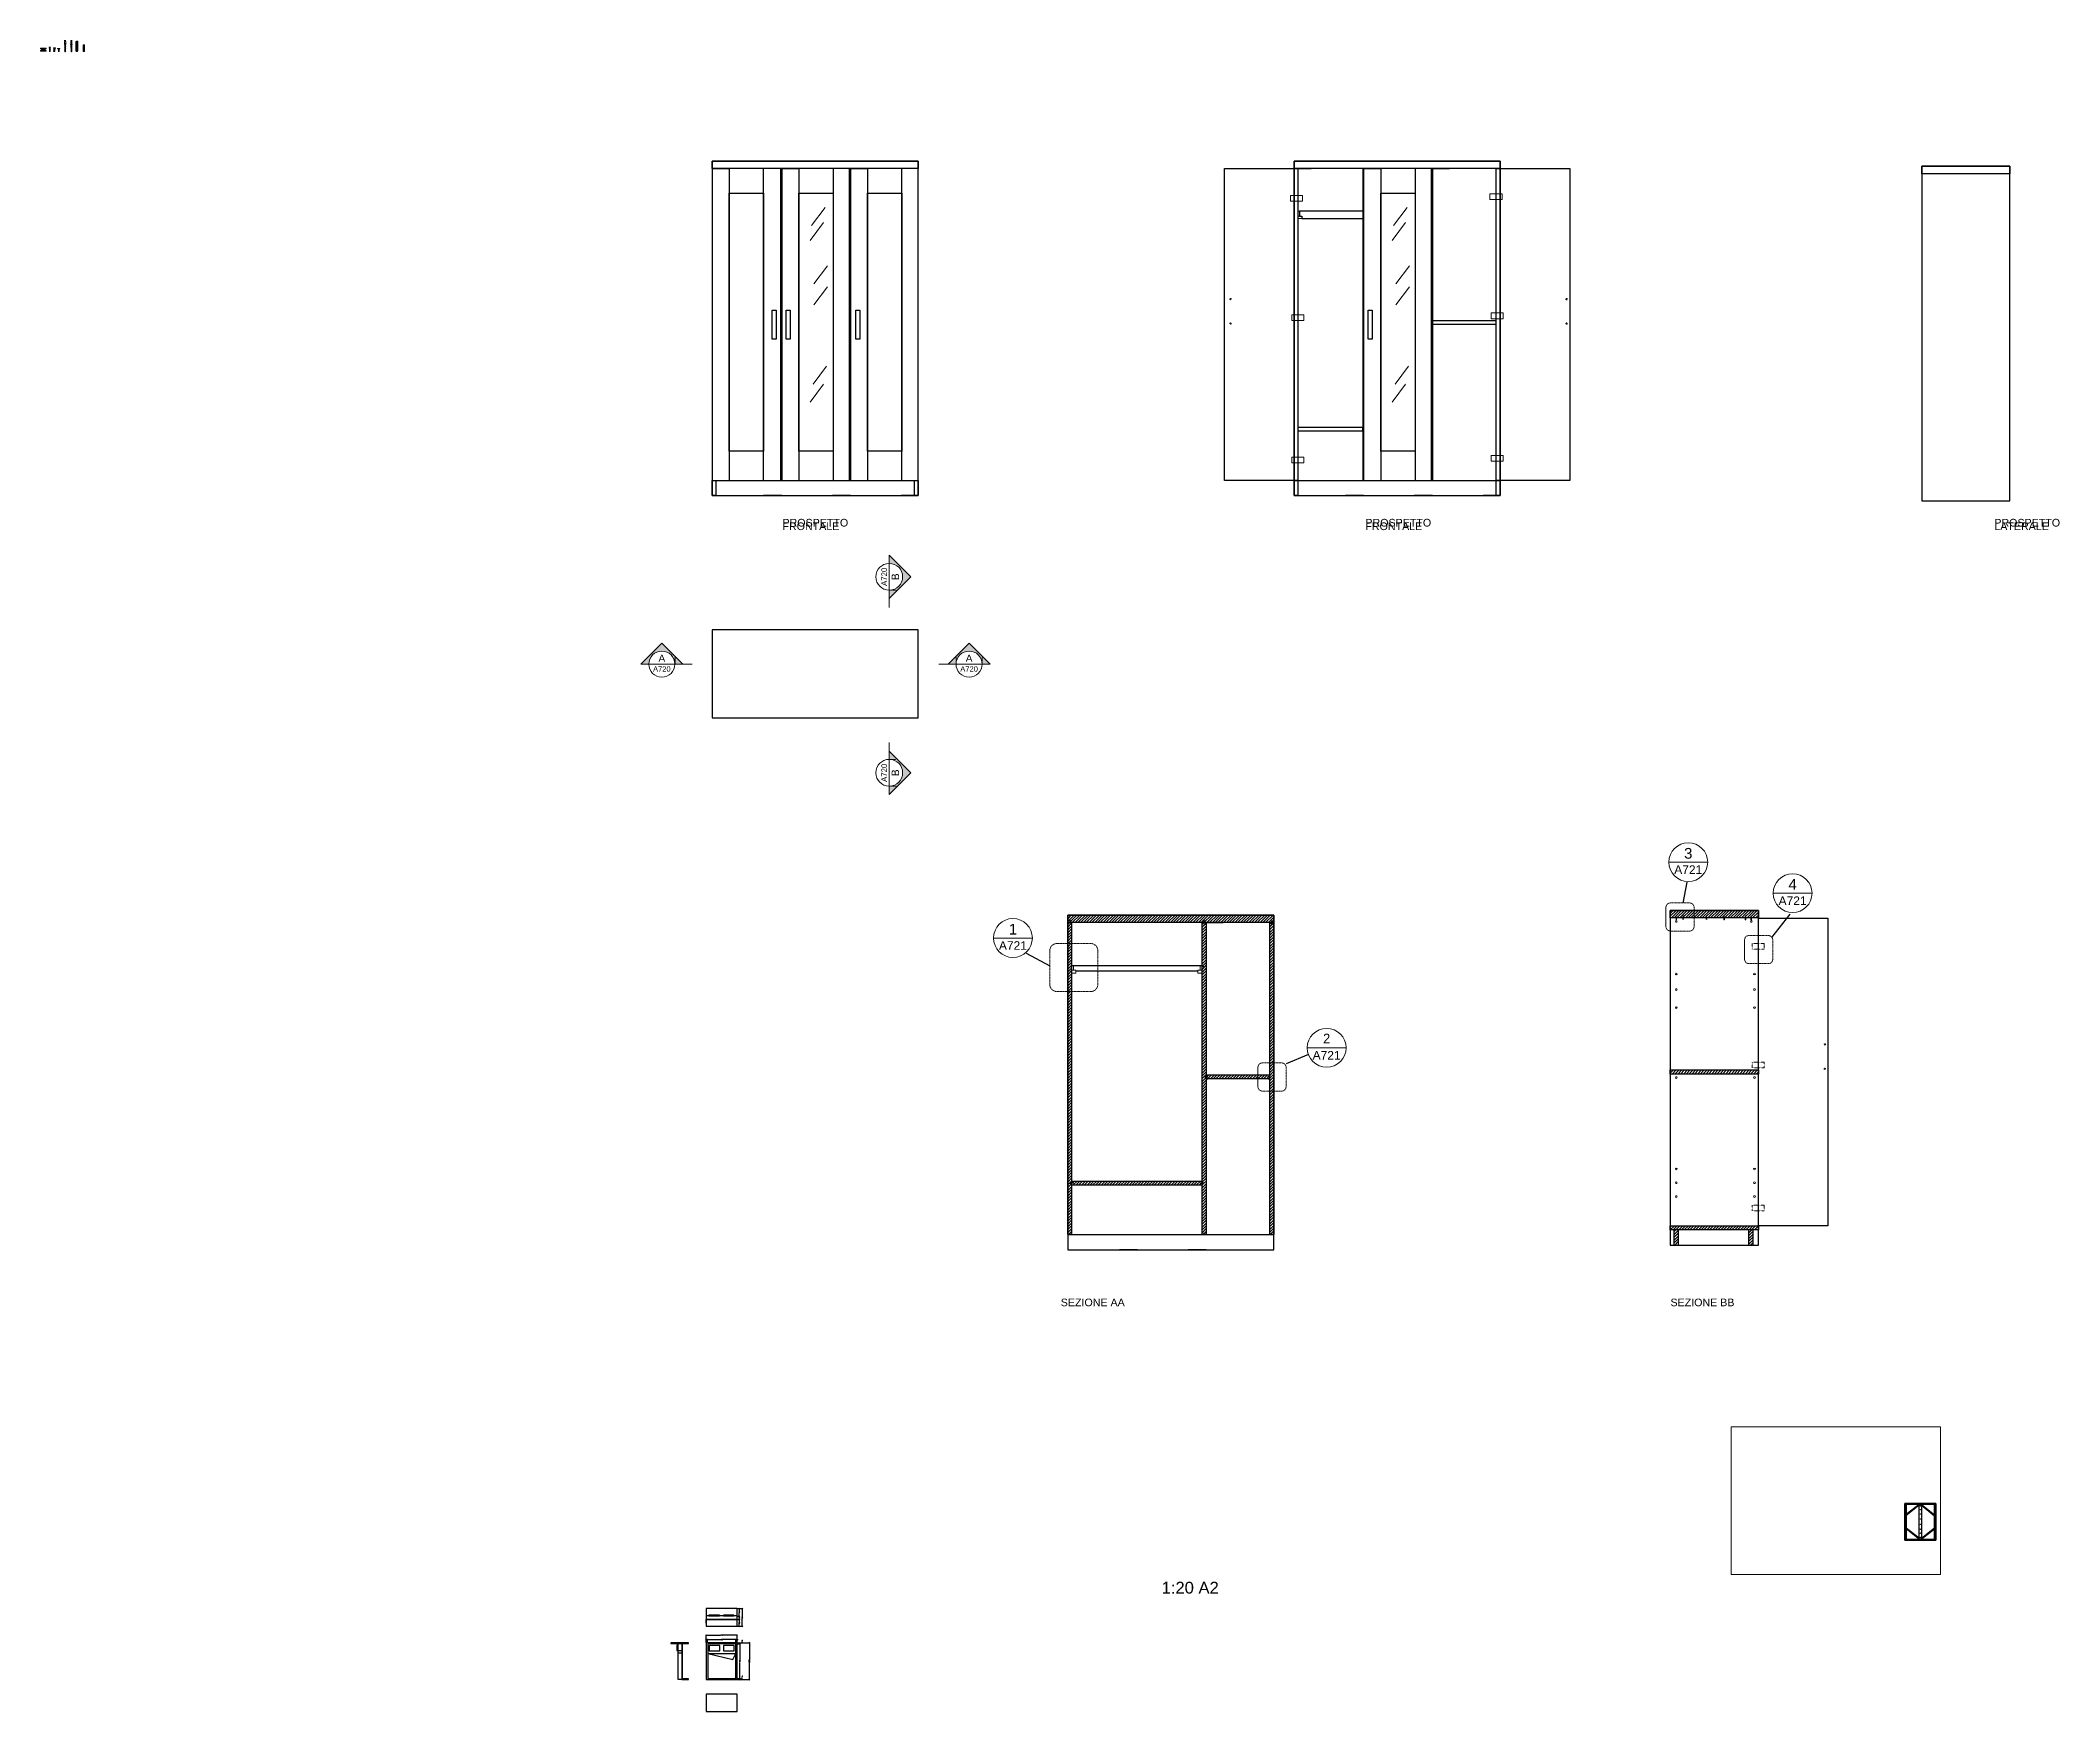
# Model space of a CAD drawing. Header units: millimetres. Extents: x -3423 to 18014, y 42 to 23746.
# Drawn here: x -3423 to 8041, y 42 to 9533 of the extents above; entities that cross this region are included whole.
import ezdxf
from ezdxf.enums import TextEntityAlignment as Align

# ---------------------------------------------------------------- set-up
doc = ezdxf.new("R2010")
doc.units = ezdxf.units.MM
doc.header["$MEASUREMENT"] = 0
doc.linetypes.add('DASHDOT', pattern=[1, 0.5, -0.25, 0, -0.25])
doc.linetypes.add('HIDDEN', pattern=[0.375, 0.25, -0.125])
for name, color, linetype, lineweight in [('A-ANNO-SYMB', 3, 'Continuous', 18), ('Arredi', 1, 'Continuous', 25), ('Dettagli', 210, 'Continuous', 5), ('qqqq', 5, 'Continuous', 30), ('quote', 2, 'Continuous', 9), ('Simbologia', 8, 'DASHDOT', 18), ('Tratteggi', 2, 'HIDDEN', 15), ('tratto punto', 4, 'DASHDOT', 9), ('Viti', 2, 'Continuous', 15)]:
    doc.layers.add(name, color=color, linetype=linetype, lineweight=lineweight)
doc.layers.add('Testo', color=1, linetype='Continuous')
doc.styles.add('ARIAL', font='Arial.ttf')
doc.styles.add('E-ROMANS', font='romans.shx', dxfattribs={"width": 0.8})
doc.styles.get("Standard").update_dxf_attribs({"font": 'Arial.ttf'})
doc.dimstyles.new('E-0050_TICK_18', dxfattribs={"dimscale": 0.001, "dimtxt": 90, "dimasz": 90, "dimexe": 45, "dimexo": 30, "dimgap": 45, "dimtad": 0, "dimzin": 0, "dimdsep": 46, "dimtxsty": 'E-ROMANS', "dimblk": 'OBLIQUE', "dimcen": 45, "dimclrd": 256, "dimclre": 256, "dimclrt": 256, "dimadec": 0, "dimazin": 0, "dimtfac": 1, "dimtmove": 1, "dimatfit": 3, "dimldrblk": 'OPEN90', "dimfxl": 1, "dimtfill": 1, "dimtolj": 1, "dimtzin": 0, "dimarcsym": 0})
pattern_1 = [(45, (-4500.043, -4210.429), (-7.954951, 7.954951), [])]
pattern_2 = [(45, (-3182.707, -4183.7), (-7.954951, 7.954951), [])]

msp = doc.modelspace()

# ---------------------------------------------------------------- texts
at = {"layer": 'Arredi', "insert": (2942.967, 779.74), "char_height": 67.3225, "attachment_point": 1}
msp.add_mtext_dynamic_manual_height_columns('1:20 A2', width=475.71717, gutter_width=1, heights=[0], dxfattribs=at)
at = {"layer": 'Testo'}
note = msp.add_mtext_dynamic_manual_height_columns('PROSPETTO ', width=375.24048, gutter_width=25, heights=[25.419, 0], dxfattribs=dict(at, insert=(389.766, 6815.671), char_height=43.35222, attachment_point=1, line_spacing_factor=0.280897))
for column, words in zip(note.columns.linked_columns, ['FRONTALE']):
    column.text = words
note = msp.add_mtext_dynamic_manual_height_columns('PROSPETTO ', width=375.24048, gutter_width=25, heights=[25.419, 0], dxfattribs=dict(at, insert=(3699.485, 6815.671), char_height=43.35222, attachment_point=1, line_spacing_factor=0.280897))
for column, words in zip(note.columns.linked_columns, ['FRONTALE']):
    column.text = words
note = msp.add_mtext_dynamic_manual_height_columns('PROSPETTO ', width=375.24048, gutter_width=25, heights=[25.419, 0], dxfattribs=dict(at, insert=(7270.459, 6815.671), char_height=43.35222, attachment_point=1, line_spacing_factor=0.280897))
for column, words in zip(note.columns.linked_columns, ['LATERALE\\P']):
    column.text = words
at = {"layer": 'Testo', "char_height": 43.3522, "attachment_point": 1, "line_spacing_factor": 0.280897}
for s, insert in [('SEZIONE AA', (2370.083, 2387.596)), ('SEZIONE BB', (5831.739, 2387.596))]:
    msp.add_mtext_dynamic_manual_height_columns(s, width=375.24048, gutter_width=25, heights=[25.419], dxfattribs=dict(at, insert=insert))

# ---------------------------------------------------------------- blocks, each defined once
blk = doc.blocks.new('_Oblique')
at = {"color": 0, "linetype": 'ByBlock', "lineweight": -2}
blk.add_line((-0.5, -0.5), (0.5, 0.5), dxfattribs=at)
blk = doc.blocks.new('*D11')
at = {"layer": 'quote', "lineweight": -2, "transparency": 16777216}
for p, q in [((535, 433), (551, 433)), ((535, 427), (551, 427)), ((548, 430), (561, 434)), ((548, 433), (548, 427)), ((561, 434), (561, 439))]:
    blk.add_line(p, q, dxfattribs=at)
at = {"layer": 'quote', "transparency": 16777216, "insert": (561, 445), "char_height": 4.5, "attachment_point": 5, "rotation": 90, "style": 'E-ROMANS', "bg_fill": 3, "box_fill_scale": 1.25, "bg_fill_color": 256, "bg_fill_true_color": 13158600, "bg_fill_transparency": 0}
blk.add_mtext('\\A1;4.5', dxfattribs=at)
at = {"layer": 'Defpoints', "color": 0, "transparency": 16777216}
for p in [(533, 433), (533, 427), (548, 427)]:
    blk.add_point(p, dxfattribs=at)
at = {"layer": 'quote', "lineweight": -2, "transparency": 16777216, "xscale": 4.5, "yscale": 4.5, "zscale": 4.5}
for p, rotation in [((548, 433), 90), ((548, 427), 270)]:
    blk.add_blockref('_Oblique', p, dxfattribs=dict(at, rotation=rotation))
blk = doc.blocks.new('_Open90')
at = {"color": 0, "linetype": 'ByBlock', "lineweight": -2}
for p, q in [((0, 0), (-1, 0)), ((-0.5, 0.5), (0, 0)), ((0, 0), (-0.5, -0.5))]:
    blk.add_line(p, q, dxfattribs=at)
blk = doc.blocks.new('*D12')
at = {"layer": 'Defpoints', "color": 0, "transparency": 16777216}
for p in [(533, 427), (533, 230), (548, 230)]:
    blk.add_point(p, dxfattribs=at)
at = {"layer": 'quote', "lineweight": -2, "transparency": 16777216}
for p, q in [((535, 427), (551, 427)), ((548, 427), (548, 336)), ((535, 230), (551, 230)), ((548, 230), (548, 322))]:
    blk.add_line(p, q, dxfattribs=at)
at = {"layer": 'quote', "lineweight": -2, "transparency": 16777216, "xscale": 4.5, "yscale": 4.5, "zscale": 4.5}
for p, rotation in [((548, 427), 90), ((548, 230), 270)]:
    blk.add_blockref('_Oblique', p, dxfattribs=dict(at, rotation=rotation))
at = {"layer": 'quote', "transparency": 16777216, "insert": (548, 329), "char_height": 4.5, "attachment_point": 5, "rotation": 90, "style": 'E-ROMANS', "bg_fill": 3, "box_fill_scale": 1.25, "bg_fill_color": 256, "bg_fill_true_color": 13158600, "bg_fill_transparency": 0}
blk.add_mtext('\\A1;200', dxfattribs=at)
blk = doc.blocks.new('*D13')
at = {"layer": 'quote', "lineweight": -2, "transparency": 16777216}
for p, q in [((535, 230), (551, 230)), ((548, 227), (561, 231)), ((548, 230), (548, 224)), ((561, 231), (561, 235)), ((535, 224), (551, 224))]:
    blk.add_line(p, q, dxfattribs=at)
at = {"layer": 'quote', "transparency": 16777216, "insert": (561, 241), "char_height": 4.5, "attachment_point": 5, "rotation": 90, "style": 'E-ROMANS', "bg_fill": 3, "box_fill_scale": 1.25, "bg_fill_color": 256, "bg_fill_true_color": 13158600, "bg_fill_transparency": 0}
blk.add_mtext('\\A1;4.5', dxfattribs=at)
at = {"layer": 'Defpoints', "color": 0, "transparency": 16777216}
for p in [(533, 230), (533, 224), (548, 224)]:
    blk.add_point(p, dxfattribs=at)
at = {"layer": 'quote', "lineweight": -2, "transparency": 16777216, "xscale": 4.5, "yscale": 4.5, "zscale": 4.5}
for p, rotation in [((548, 230), 90), ((548, 224), 270)]:
    blk.add_blockref('_Oblique', p, dxfattribs=dict(at, rotation=rotation))
blk = doc.blocks.new('*D14')
at = {"layer": 'Defpoints', "color": 0, "transparency": 16777216}
for p in [(533, 433), (533, 224), (602, 224)]:
    blk.add_point(p, dxfattribs=at)
at = {"layer": 'quote', "lineweight": -2, "transparency": 16777216}
for p, q in [((535, 433), (604, 433)), ((602, 433), (602, 338)), ((602, 224), (602, 319)), ((535, 224), (604, 224))]:
    blk.add_line(p, q, dxfattribs=at)
at = {"layer": 'quote', "lineweight": -2, "transparency": 16777216, "xscale": 4.5, "yscale": 4.5, "zscale": 4.5}
for p, rotation in [((602, 433), 90), ((602, 224), 270)]:
    blk.add_blockref('_Oblique', p, dxfattribs=dict(at, rotation=rotation))
at = {"layer": 'quote', "transparency": 16777216, "insert": (602, 329), "char_height": 4.5, "attachment_point": 5, "rotation": 90, "style": 'E-ROMANS', "bg_fill": 3, "box_fill_scale": 1.25, "bg_fill_color": 256, "bg_fill_true_color": 13158600, "bg_fill_transparency": 0}
blk.add_mtext('\\A1;209.0', dxfattribs=at)
blk = doc.blocks.new('*D15')
at = {"layer": 'Defpoints', "color": 0, "transparency": 16777216}
for p in [(533, 476), (357, 433), (533, 433)]:
    blk.add_point(p, dxfattribs=at)
at = {"layer": 'quote', "lineweight": -2, "transparency": 16777216}
for p, q in [((357, 435), (357, 478)), ((357, 476), (439, 476)), ((533, 476), (452, 476)), ((533, 435), (533, 478))]:
    blk.add_line(p, q, dxfattribs=at)
at = {"layer": 'quote', "lineweight": -2, "transparency": 16777216, "xscale": 4.5, "yscale": 4.5, "zscale": 4.5, "rotation": 180}
blk.add_blockref('_Oblique', (357, 476), dxfattribs=at)
at = {"layer": 'quote', "lineweight": -2, "transparency": 16777216, "xscale": 4.5, "yscale": 4.5, "zscale": 4.5}
blk.add_blockref('_Oblique', (533, 476), dxfattribs=at)
at = {"layer": 'quote', "transparency": 16777216, "insert": (445, 476), "char_height": 4.5, "attachment_point": 5, "style": 'E-ROMANS', "bg_fill": 3, "box_fill_scale": 1.25, "bg_fill_color": 256, "bg_fill_true_color": 13158600, "bg_fill_transparency": 0}
blk.add_mtext('\\A1;176', dxfattribs=at)
blk = doc.blocks.new('*D16')
at = {"layer": 'quote', "lineweight": -2, "transparency": 16777216}
for p, q in [((357, 451), (353, 451)), ((357, 435), (357, 453)), ((357, 451), (358, 451)), ((365, 435), (365, 453)), ((365, 451), (370, 451)), ((365, 451), (365, 451))]:
    blk.add_line(p, q, dxfattribs=at)
at = {"layer": 'quote', "lineweight": -2, "transparency": 16777216, "xscale": 4.5, "yscale": 4.5, "zscale": 4.5}
blk.add_blockref('_Oblique', (357, 451), dxfattribs=at)
at = {"layer": 'quote', "lineweight": -2, "transparency": 16777216, "xscale": 4.5, "yscale": 4.5, "zscale": 4.5, "rotation": 180}
blk.add_blockref('_Oblique', (365, 451), dxfattribs=at)
at = {"layer": 'quote', "transparency": 16777216, "insert": (361, 451), "char_height": 4.5, "attachment_point": 5, "style": 'E-ROMANS', "bg_fill": 3, "box_fill_scale": 1.25, "bg_fill_color": 256, "bg_fill_true_color": 13158600, "bg_fill_transparency": 0}
blk.add_mtext('\\A1;8', dxfattribs=at)
at = {"layer": 'Defpoints', "color": 0, "transparency": 16777216}
for p in [(357, 433), (365, 451), (365, 433)]:
    blk.add_point(p, dxfattribs=at)
blk = doc.blocks.new('*D17')
at = {"layer": 'Defpoints', "color": 0, "transparency": 16777216}
for p in [(365, 433), (525, 451), (525, 433)]:
    blk.add_point(p, dxfattribs=at)
at = {"layer": 'quote', "lineweight": -2, "transparency": 16777216}
for p, q in [((365, 435), (365, 453)), ((365, 451), (439, 451)), ((525, 451), (452, 451)), ((525, 435), (525, 453))]:
    blk.add_line(p, q, dxfattribs=at)
at = {"layer": 'quote', "lineweight": -2, "transparency": 16777216, "xscale": 4.5, "yscale": 4.5, "zscale": 4.5, "rotation": 180}
blk.add_blockref('_Oblique', (365, 451), dxfattribs=at)
at = {"layer": 'quote', "lineweight": -2, "transparency": 16777216, "xscale": 4.5, "yscale": 4.5, "zscale": 4.5}
blk.add_blockref('_Oblique', (525, 451), dxfattribs=at)
at = {"layer": 'quote', "transparency": 16777216, "insert": (445, 451), "char_height": 4.5, "attachment_point": 5, "style": 'E-ROMANS', "bg_fill": 3, "box_fill_scale": 1.25, "bg_fill_color": 256, "bg_fill_true_color": 13158600, "bg_fill_transparency": 0}
blk.add_mtext('\\A1;160', dxfattribs=at)
blk = doc.blocks.new('*D18')
at = {"layer": 'quote', "lineweight": -2, "transparency": 16777216}
for p, q in [((525, 451), (521, 451)), ((525, 435), (525, 453)), ((525, 451), (526, 451)), ((533, 435), (533, 453)), ((533, 451), (538, 451)), ((533, 451), (533, 451))]:
    blk.add_line(p, q, dxfattribs=at)
at = {"layer": 'quote', "lineweight": -2, "transparency": 16777216, "xscale": 4.5, "yscale": 4.5, "zscale": 4.5}
blk.add_blockref('_Oblique', (525, 451), dxfattribs=at)
at = {"layer": 'quote', "lineweight": -2, "transparency": 16777216, "xscale": 4.5, "yscale": 4.5, "zscale": 4.5, "rotation": 180}
blk.add_blockref('_Oblique', (533, 451), dxfattribs=at)
at = {"layer": 'quote', "transparency": 16777216, "insert": (529, 451), "char_height": 4.5, "attachment_point": 5, "style": 'E-ROMANS', "bg_fill": 3, "box_fill_scale": 1.25, "bg_fill_color": 256, "bg_fill_true_color": 13158600, "bg_fill_transparency": 0}
blk.add_mtext('\\A1;8', dxfattribs=at)
at = {"layer": 'Defpoints', "color": 0, "transparency": 16777216}
for p in [(525, 433), (533, 451), (533, 433)]:
    blk.add_point(p, dxfattribs=at)
blk = doc.blocks.new('*D19')
at = {"layer": 'quote', "lineweight": -2, "transparency": 16777216}
for p, q in [((534, 627), (565, 627)), ((562, 627), (562, 584)), ((534, 527), (565, 527)), ((562, 527), (562, 571))]:
    blk.add_line(p, q, dxfattribs=at)
at = {"layer": 'quote', "lineweight": -2, "transparency": 16777216, "xscale": 4.5, "yscale": 4.5, "zscale": 4.5}
for p, rotation in [((562, 627), 90), ((562, 527), 270)]:
    blk.add_blockref('_Oblique', p, dxfattribs=dict(at, rotation=rotation))
at = {"layer": 'quote', "transparency": 16777216, "insert": (562, 577), "char_height": 4.5, "attachment_point": 5, "rotation": 90, "style": 'E-ROMANS', "bg_fill": 3, "box_fill_scale": 1.25, "bg_fill_color": 256, "bg_fill_true_color": 13158600, "bg_fill_transparency": 0}
blk.add_mtext('\\A1;100', dxfattribs=at)
at = {"layer": 'Defpoints', "color": 0, "transparency": 16777216}
for p in [(532, 627), (532, 527), (562, 527)]:
    blk.add_point(p, dxfattribs=at)
blk = doc.blocks.new('*D20')
at = {"layer": 'quote', "lineweight": -2, "transparency": 16777216}
for p, q in [((534, 627), (547, 627)), ((534, 585), (547, 585)), ((545, 627), (545, 611)), ((545, 585), (545, 601))]:
    blk.add_line(p, q, dxfattribs=at)
at = {"layer": 'quote', "lineweight": -2, "transparency": 16777216, "xscale": 4.5, "yscale": 4.5, "zscale": 4.5}
for p, rotation in [((545, 627), 90), ((545, 585), 270)]:
    blk.add_blockref('_Oblique', p, dxfattribs=dict(at, rotation=rotation))
at = {"layer": 'quote', "transparency": 16777216, "insert": (545, 606), "char_height": 4.5, "attachment_point": 5, "rotation": 90, "style": 'E-ROMANS', "bg_fill": 3, "box_fill_scale": 1.25, "bg_fill_color": 256, "bg_fill_true_color": 13158600, "bg_fill_transparency": 0}
blk.add_mtext('\\A1;42', dxfattribs=at)
at = {"layer": 'Defpoints', "color": 0, "transparency": 16777216}
for p in [(532, 627), (532, 585), (545, 585)]:
    blk.add_point(p, dxfattribs=at)
blk = doc.blocks.new('*D21')
at = {"layer": 'quote', "lineweight": -2, "transparency": 16777216}
for p, q in [((534, 585), (547, 585)), ((545, 585), (545, 580)), ((534, 565), (547, 565)), ((545, 565), (545, 570))]:
    blk.add_line(p, q, dxfattribs=at)
at = {"layer": 'quote', "lineweight": -2, "transparency": 16777216, "xscale": 4.5, "yscale": 4.5, "zscale": 4.5}
for p, rotation in [((545, 585), 90), ((545, 565), 270)]:
    blk.add_blockref('_Oblique', p, dxfattribs=dict(at, rotation=rotation))
at = {"layer": 'quote', "transparency": 16777216, "insert": (545, 575), "char_height": 4.5, "attachment_point": 5, "rotation": 90, "style": 'E-ROMANS', "bg_fill": 3, "box_fill_scale": 1.25, "bg_fill_color": 256, "bg_fill_true_color": 13158600, "bg_fill_transparency": 0}
blk.add_mtext('\\A1;20', dxfattribs=at)
at = {"layer": 'Defpoints', "color": 0, "transparency": 16777216}
for p in [(532, 585), (532, 565), (545, 565)]:
    blk.add_point(p, dxfattribs=at)
blk = doc.blocks.new('*D22')
at = {"layer": 'quote', "lineweight": -2, "transparency": 16777216}
for p, q in [((534, 565), (547, 565)), ((534, 527), (547, 527)), ((545, 565), (545, 551)), ((545, 527), (545, 541))]:
    blk.add_line(p, q, dxfattribs=at)
at = {"layer": 'quote', "lineweight": -2, "transparency": 16777216, "xscale": 4.5, "yscale": 4.5, "zscale": 4.5}
for p, rotation in [((545, 565), 90), ((545, 527), 270)]:
    blk.add_blockref('_Oblique', p, dxfattribs=dict(at, rotation=rotation))
at = {"layer": 'quote', "transparency": 16777216, "insert": (545, 546), "char_height": 4.5, "attachment_point": 5, "rotation": 90, "style": 'E-ROMANS', "bg_fill": 3, "box_fill_scale": 1.25, "bg_fill_color": 256, "bg_fill_true_color": 13158600, "bg_fill_transparency": 0}
blk.add_mtext('\\A1;38', dxfattribs=at)
at = {"layer": 'Defpoints', "color": 0, "transparency": 16777216}
for p in [(532, 565), (532, 527), (545, 527)]:
    blk.add_point(p, dxfattribs=at)
blk = doc.blocks.new('101345')
for p, q in [((40.1, 264.9), (40.1, 264.6)), ((40.2, 265), (40.3, 265.1)), ((40.2, 264.5), (40.3, 264.5)), ((40.3, 265.1), (41.6, 265.1)), ((40.3, 264.5), (40.3, 265.1)), ((40.3, 264.5), (41.6, 264.5)), ((40.4, 264.9), (41.6, 264.9)), ((40.4, 264.8), (41.6, 264.8)), ((40.4, 264.7), (41.6, 264.7)), ((40.4, 264.6), (41.6, 264.6)), ((43, 265.1), (41.6, 265.1)), ((42.9, 264.9), (41.6, 264.9)), ((42.9, 264.8), (41.6, 264.8)), ((42.9, 264.7), (41.6, 264.7)), ((42.9, 264.6), (41.6, 264.6)), ((43, 264.5), (41.6, 264.5)), ((43, 264.5), (43, 265.1)), ((43.1, 265), (43, 265.1)), ((43.1, 264.5), (43, 264.5)), ((43.1, 264.9), (43.1, 264.6))]:
    blk.add_line(p, q)
for centre, radius, start, end in [((40.2, 264.9), 0.1, 123.5668, 180), ((40.2, 264.6), 0.1, 180, 236.2912), ((40.3, 265), 0.05, 90, 123.5668), ((40.3, 264.5), 0.05, 236.2912, 270), ((43, 265), 0.05, 56.4332, 90), ((43, 264.5), 0.05, 270, 303.7088), ((43, 264.9), 0.1, 0, 56.4332), ((43, 264.6), 0.1, 303.7088, 0)]:
    blk.add_arc(centre, radius, start, end)
blk = doc.blocks.new('DETAGLI')
at = {"layer": 'A-ANNO-SYMB', "linetype": 'Continuous'}
blk.add_line((486.66, 356.17), (504.76, 356.17), dxfattribs=at)
blk.add_circle((495.71, 356.17), 9.05, dxfattribs=at)
for tag, p in [('TAVOLA', (495.71, 362.76)), ('SEZIONE', (495.71, 354.67))]:
    blk.add_attdef(tag, text='', height=5, dxfattribs=at).set_placement(p, align=Align.TOP_CENTER)
blk = doc.blocks.new('SYMBOL')
at = {"layer": 'A-ANNO-SYMB', "linetype": 'Continuous', "lineweight": 20}
h = blk.add_hatch(color=256, dxfattribs=at)
h.dxf.hatch_style = 1
h.paths.add_polyline_path([(11.206, 4.948), (11.316, 4.948, -1), (11.678, 4.948), (11.788, 4.948), (11.497, 5.241)])
at = {"linetype": 'Continuous', "lineweight": 20}
blk.add_line((11.316, 4.948), (11.678, 4.948), dxfattribs=at)
at = {"layer": 'A-ANNO-SYMB', "linetype": 'Continuous', "lineweight": 20}
for p, q in [((11.206, 4.948), (11.497, 5.241)), ((11.788, 4.948), (11.497, 5.241)), ((11.316, 4.948), (11.206, 4.948)), ((11.678, 4.948), (11.788, 4.948))]:
    blk.add_line(p, q, dxfattribs=at)
blk.add_circle((11.497, 4.948), 0.181, dxfattribs=at)
for tag, p in [('SEZIONE', (11.497, 4.918)), ('TAVOLA', (11.497, 5.08))]:
    blk.add_attdef(tag, text='', height=0.1, dxfattribs=at).set_placement(p, align=Align.TOP_CENTER)

# ---------------------------------------------------------------- hatches: boundary and pattern name
at = {"layer": 'Dettagli'}
h = msp.add_hatch(dxfattribs=at)
h.set_pattern_fill('ANSI31', color=256, scale=90)
h.set_pattern_definition(pattern_2)
h.paths.add_polyline_path([(6330.813, 4592.067), (5830.813, 4592.067), (5830.813, 4549.587), (6330.813, 4549.587)])
h.paths.add_polyline_path([(6330.813, 3686.143), (5830.813, 3686.143), (5830.813, 3663.129), (6330.813, 3663.129)])
h = msp.add_hatch(dxfattribs=at)
h.set_pattern_fill('ANSI31', color=256, scale=90)
h.set_pattern_definition(pattern_1)
h.paths.add_polyline_path([(3580.051, 4565.338), (2410.051, 4565.338), (2410.051, 4522.858), (2431.47, 4522.858), (3580.051, 4522.858)])
h.paths.add_polyline_path([(2431.47, 4522.858), (2410.051, 4522.858), (2410.051, 2750.9), (2431.47, 2750.9), (2431.47, 3040.611), (2422.466, 3040.611), (2422.466, 3044.35), (2431.47, 3044.35)])
h = msp.add_hatch(dxfattribs=at)
h.set_pattern_fill('ANSI31', color=256, scale=90)
h.set_pattern_definition(pattern_1)
h.paths.add_polyline_path([(3195.406, 3645.769), (3184.593, 3645.769), (3184.593, 3649.508), (3195.406, 3649.508), (3195.406, 4522.858), (3172.392, 4522.858), (3172.392, 3045.001), (3183.118, 3045.001), (3183.118, 3041.262), (3172.392, 3041.262), (3172.392, 2750.9), (3195.406, 2750.9)])
h.paths.add_polyline_path([(3546.223, 3649.508), (3557.037, 3649.508), (3557.037, 3659.414), (3195.406, 3659.414), (3195.406, 3649.508), (3205.823, 3649.508), (3205.823, 3645.769), (3195.406, 3645.769), (3195.406, 3636.4), (3557.037, 3636.4), (3557.037, 3645.769), (3546.223, 3645.769)])
h.paths.add_polyline_path([(3580.051, 4522.858), (3557.037, 4522.858), (3557.037, 3649.508), (3567.454, 3649.508), (3567.454, 3645.769), (3557.037, 3645.769), (3557.037, 2750.9), (3580.051, 2750.9)])
h = msp.add_hatch(dxfattribs=at)
h.set_pattern_fill('ANSI31', color=256, scale=90)
h.set_pattern_definition(pattern_1)
h.paths.add_polyline_path([(3161.887, 3045.001), (3172.392, 3045.001), (3172.392, 3054.543), (2431.47, 3054.543), (2431.47, 3044.35), (2443.696, 3044.35), (2443.696, 3040.611), (2431.47, 3040.611), (2431.47, 3031.528), (3172.392, 3031.528), (3172.392, 3041.262), (3161.887, 3041.262)])
h = msp.add_hatch(dxfattribs=at)
h.set_pattern_fill('ANSI31', color=256, scale=90)
h.set_pattern_definition(pattern_2)
h.paths.add_polyline_path([(6330.813, 2800.643), (5830.813, 2800.643), (5830.813, 2777.629), (6330.813, 2777.629)])
h.paths.add_polyline_path([(5876.036, 2777.629), (5853.021, 2777.629), (5853.021, 2692.067), (5876.036, 2692.067)])
h.paths.add_polyline_path([(6298.878, 2777.629), (6275.864, 2777.629), (6275.864, 2692.067), (6298.878, 2692.067)])

# ---------------------------------------------------------------- linework, layer by layer
at = {"layer": 'Arredi'}
for p, q in [((390.222, 8805.136), (487.222, 8805.136)), ((487.222, 8805.136), (487.222, 7033.178)), ((683.222, 7033.178), (683.222, 8805.136)), ((780.222, 8805.136), (780.222, 7033.178)), ((785.577, 8805.136), (882.577, 8805.136)), ((882.577, 8805.136), (882.577, 7033.178)), ((1078.577, 8805.136), (1078.577, 7033.178)), ((1170.222, 7033.178), (1170.222, 8805.136)), ((1175.577, 8805.136), (1272.577, 8805.136)), ((1272.577, 8805.136), (1272.577, 7033.178)), ((1468.577, 7033.178), (1468.577, 8805.136)), ((3694.514, 8805.136), (3791.514, 8805.136)), ((4084.514, 8805.136), (4084.514, 7033.178)), ((4089.869, 8805.136), (4186.869, 8805.136)), ((4186.869, 8805.136), (4186.869, 7033.178)), ((4382.869, 8805.136), (4382.869, 7033.178)), ((4474.514, 7033.178), (4474.514, 8805.136)), ((4479.869, 8805.136), (4576.869, 8805.136)), ((390.222, 7033.178), (1560.222, 7033.178)), ((390.222, 7033.178), (390.222, 7033.178)), ((3694.514, 7033.178), (4864.514, 7033.178)), ((3694.514, 7033.178), (3694.514, 7033.178)), ((780.222, 6947.616), (683.222, 6947.616)), ((1170.222, 6947.616), (1073.222, 6947.616)), ((1560.222, 6947.616), (1463.222, 6947.616)), ((4084.514, 6947.616), (3987.514, 6947.616)), ((4474.514, 6947.616), (4377.514, 6947.616)), ((4864.514, 6947.616), (4767.514, 6947.616)), ((3195.406, 4522.858), (3292.406, 4522.858)), ((2410.051, 2750.9), (3580.051, 2750.9)), ((2800.051, 2665.338), (2703.051, 2665.338)), ((3190.051, 2665.338), (3093.051, 2665.338)), ((7244.135, 1218.885), (7170.899, 1161.269)), ((7244.135, 1214.267), (7170.899, 1156.651)), ((7256.195, 1214.373), (7331.53, 1154.987)), ((7256.333, 1218.885), (7331.53, 1159.727)), ((7244.135, 1026.608), (7170.899, 1084.224)), ((7244.376, 1021.799), (7170.899, 1079.605)), ((7256.088, 1021.797), (7331.53, 1081.148)), ((7256.195, 1026.501), (7331.53, 1085.888)), ((365.446, 372.118), (525.446, 372.118)), ((365.446, 372.118), (507.358, 338.029)), ((507.358, 338.029), (525.446, 372.118))]:
    msp.add_line(p, q, dxfattribs=at)
at = {"layer": 'Arredi', "color": 0}
for p, q in [((4084.514, 8563.129), (3726.004, 8563.129)), ((3726.004, 8563.129), (3726.004, 8534.128)), ((3726.004, 8534.128), (3739.499, 8534.128)), ((3739.499, 8534.128), (3739.499, 8521.223)), ((3739.499, 8521.223), (4084.514, 8521.223))]:
    msp.add_line(p, q, dxfattribs=at)
at = {"layer": 'Arredi'}
for points in [[(390.222, 6947.616), (1560.222, 6947.616), (1560.222, 8847.616), (390.222, 8847.616)], [(390.222, 8847.616), (1560.222, 8847.616), (1560.222, 8805.136), (390.222, 8805.136)], [(3694.514, 6947.616), (4864.514, 6947.616), (4864.514, 8847.616), (3694.514, 8847.616)], [(3694.514, 8847.616), (4864.514, 8847.616), (4864.514, 8805.136), (3694.514, 8805.136)], [(3299.159, 8805.136), (3694.514, 8805.136), (3694.514, 7033.178), (3299.159, 7033.178)], [(3694.514, 8805.136), (3715.933, 8805.136), (3715.933, 7033.178), (3694.514, 7033.178)], [(4864.514, 7033.178), (4841.5, 7033.178), (4841.5, 8805.136), (4864.514, 8805.136)], [(4864.514, 8805.136), (5259.869, 8805.136), (5259.869, 7033.178), (4864.514, 7033.178)], [(7259.027, 8818.057), (7259.027, 6918.057), (7759.027, 6918.057), (7759.027, 8818.057)], [(7259.027, 8818.057), (7759.027, 8818.057), (7759.027, 8775.577), (7259.027, 8775.577)], [(487.222, 8664.438), (683.222, 8664.438), (683.222, 7200.535), (487.222, 7200.535)], [(882.577, 8664.438), (1078.577, 8664.438), (1078.577, 7200.535), (882.577, 7200.535)], [(1272.577, 8664.438), (1468.577, 8664.438), (1468.577, 7200.535), (1272.577, 7200.535)], [(4186.869, 8664.438), (4382.869, 8664.438), (4382.869, 7200.535), (4186.869, 7200.535)], [(731.456, 8000.292), (754.191, 8000.292), (754.191, 7836.329), (731.456, 7836.329)], [(811.609, 8000.292), (834.343, 8000.292), (834.343, 7836.329), (811.609, 7836.329)], [(1206.964, 8000.292), (1229.698, 8000.292), (1229.698, 7836.329), (1206.964, 7836.329)], [(4115.9, 8000.292), (4138.635, 8000.292), (4138.635, 7836.329), (4115.9, 7836.329)], [(411.642, 6947.616), (390.222, 6947.616), (390.222, 7033.178), (411.642, 7033.178)], [(1560.222, 6947.616), (1538.803, 6947.616), (1538.803, 7033.178), (1560.222, 7033.178)], [(3715.933, 6947.616), (3694.514, 6947.616), (3694.514, 7033.178), (3715.933, 7033.178)], [(4864.514, 6947.616), (4843.095, 6947.616), (4843.095, 7033.178), (4864.514, 7033.178)], [(390.222, 5685.776), (1560.222, 5685.776), (1560.222, 6185.776), (390.222, 6185.776)], [(5830.813, 4592.067), (5830.813, 2692.067), (6330.813, 2692.067), (6330.813, 4592.067)], [(5830.813, 4592.067), (6330.813, 4592.067), (6330.813, 4549.587), (5830.813, 4549.587)], [(2410.051, 2665.338), (3580.051, 2665.338), (3580.051, 4565.338), (2410.051, 4565.338)], [(2410.051, 4565.338), (3580.051, 4565.338), (3580.051, 4522.858), (2410.051, 4522.858)], [(2410.051, 4522.858), (2431.47, 4522.858), (2431.47, 2750.9), (2410.051, 2750.9)], [(3195.406, 2750.9), (3172.392, 2750.9), (3172.392, 4522.858), (3195.406, 4522.858)], [(3580.051, 2750.9), (3557.037, 2750.9), (3557.037, 4522.858), (3580.051, 4522.858)], [(6330.813, 4548.569), (6726.168, 4548.569), (6726.168, 2800.643), (6330.813, 2800.643)], [(5830.813, 3686.143), (6330.813, 3686.143), (6330.813, 3663.129), (5830.813, 3663.129)], [(5830.813, 2800.643), (6330.813, 2800.643), (6330.813, 2777.629), (5830.813, 2777.629)], [(7163.214, 1224.883), (7163.214, 1015.883), (7339.214, 1015.883), (7339.214, 1224.883)], [(7163.214, 1224.883), (7339.214, 1224.883), (7339.214, 1218.885), (7163.214, 1218.885)], [(7244.135, 1218.885), (7256.195, 1218.885), (7256.195, 1021.881), (7244.135, 1021.881)], [(7163.214, 1021.881), (7339.214, 1021.881), (7339.214, 1015.883), (7163.214, 1015.883)], [(356.222, 627.199), (356.222, 527.199), (532.222, 527.199), (532.222, 627.199)], [(356.222, 565.199), (532.168, 565.199), (532.168, 585.289), (356.222, 585.289)], [(372.173, 585.289), (432.173, 585.289), (432.173, 589.334), (372.173, 589.334)], [(454.627, 585.289), (514.627, 585.289), (514.627, 589.334), (454.627, 589.334)], [(356.222, 527.199), (532.222, 527.199), (532.222, 565.199), (356.222, 565.199)], [(356.222, 565.199), (356.222, 565.199), (356.222, 545.199), (356.222, 545.199)], [(256.633, 433.346), (156.633, 433.346), (156.633, 428.67), (256.633, 428.67)], [(198.755, 419.917), (190.831, 419.917), (190.831, 389.917), (198.755, 389.917)], [(218.755, 224.382), (198.755, 224.382), (198.755, 428.67), (218.755, 428.67)], [(198.755, 389.917), (218.755, 389.917), (218.755, 374.653), (198.755, 374.653)], [(223.431, 229.021), (223.431, 428.67), (218.755, 428.67), (218.755, 229.021)], [(357.29, 433.346), (357.29, 224.346), (533.29, 224.346), (533.29, 433.346)], [(365.446, 427.393), (365.446, 230.732), (525.446, 230.732), (525.446, 427.393)], [(373.556, 387.381), (433.556, 387.381), (433.556, 417.381), (373.556, 417.381)], [(456.01, 387.381), (516.01, 387.381), (516.01, 417.381), (456.01, 417.381)], [(256.633, 229.021), (218.755, 229.021), (218.755, 224.346), (256.633, 224.346)], [(356.222, 142.198), (356.222, 42.198), (532.222, 42.198), (532.222, 142.198)]]:
    msp.add_lwpolyline(points, close=True, dxfattribs=at)
for points in [[(780.222, 7033.178), (780.222, 8805.136), (785.577, 8805.136), (785.577, 7033.178)], [(1170.222, 7033.178), (1170.222, 8805.136), (1175.577, 8805.136), (1175.577, 7033.178)], [(4084.514, 8805.136), (4089.869, 8805.136), (4089.869, 7033.178)], [(4474.514, 7033.178), (4474.514, 8805.136), (4479.869, 8805.136), (4479.869, 7033.178)], [(4479.869, 7941.692), (4841.5, 7941.692)], [(4841.5, 7918.678), (4479.869, 7918.678)], [(4864.514, 7941.692), (4864.514, 7918.678)], [(3715.933, 7336.821), (4084.514, 7336.821)], [(4084.514, 7313.807), (3715.933, 7313.807)], [(4084.514, 7313.807), (4084.514, 7336.821)], [(785.577, 6947.616), (780.222, 6947.616)], [(1175.577, 6947.616), (1170.222, 6947.617)], [(4089.869, 6947.616), (4084.514, 6947.616)], [(4479.869, 6947.616), (4474.514, 6947.617)], [(3172.392, 4248.926), (3172.392, 4277.927), (2431.47, 4277.927), (2431.47, 4248.926), (2431.482, 4248.926)], [(2455.323, 4248.926), (3148.601, 4248.926)], [(3195.406, 3659.414), (3557.037, 3659.414)], [(3557.037, 3636.4), (3195.406, 3636.4)], [(2431.47, 3054.543), (3172.392, 3054.543)], [(3172.392, 3031.528), (2431.47, 3031.528)], [(5853.021, 2692.067), (5853.021, 2777.629)], [(5876.036, 2777.629), (5876.036, 2692.067)], [(6275.864, 2692.067), (6275.864, 2777.629)], [(6298.878, 2777.629), (6298.878, 2692.067)], [(2805.406, 2665.338), (2800.051, 2665.338)], [(3195.406, 2665.338), (3190.051, 2665.338)], [(7170.899, 1015.883), (7163.214, 1015.883), (7163.214, 1218.885), (7170.899, 1218.885), (7170.899, 1021.881)], [(7331.53, 1021.881), (7331.53, 1218.885), (7339.214, 1218.885), (7339.214, 1015.883), (7331.53, 1015.883)]]:
    msp.add_lwpolyline(points, dxfattribs=at)
for centre in [(7250.164, 1210.724), (7250.164, 1189.144), (7250.164, 1164.13), (7250.164, 1135.908), (7250.164, 1105.318), (7250.164, 1078.258), (7250.164, 1055.903), (7250.164, 1031.196)]:
    msp.add_circle(centre, 1.226, dxfattribs=at)
at = {"layer": 'Dettagli'}
for p, q in [((1023.733, 8499.152), (947.161, 8397.089)), ((1032.241, 8584.205), (955.669, 8482.142)), ((4328.025, 8499.152), (4251.452, 8397.089)), ((4336.533, 8584.205), (4259.961, 8482.142)), ((1045.003, 8252.499), (968.431, 8150.436)), ((4349.295, 8252.499), (4272.723, 8150.436)), ((1045.003, 8133.426), (968.431, 8031.362)), ((4349.295, 8133.426), (4272.723, 8031.362)), ((1040.749, 7682.646), (964.177, 7580.583)), ((4345.041, 7682.646), (4268.469, 7580.583)), ((1023.733, 7580.583), (947.161, 7478.519)), ((4328.025, 7580.583), (4251.452, 7478.519))]:
    msp.add_line(p, q, dxfattribs=at)
for points in [[(3674.663, 8651.972), (3743.199, 8651.972), (3743.199, 8619.546), (3674.663, 8619.546)], [(4807.003, 8662.131), (4875.539, 8662.131), (4875.539, 8629.705), (4807.003, 8629.705)], [(3681.282, 7974.895), (3749.818, 7974.895), (3749.818, 7942.468), (3681.282, 7942.468)], [(4813.622, 7985.054), (4882.158, 7985.054), (4882.158, 7952.628), (4813.622, 7952.628)], [(3681.282, 7165.703), (3749.818, 7165.703), (3749.818, 7133.277), (3681.282, 7133.277)], [(4813.622, 7175.862), (4882.158, 7175.862), (4882.158, 7143.436), (4813.622, 7143.436)]]:
    msp.add_lwpolyline(points, close=True, dxfattribs=at)
for points in [[(4813.622, 7985.054), (4813.622, 7980.119)], [(4813.622, 7963.97), (4813.622, 7958.813)], [(4813.622, 7175.862), (4813.622, 7170.927)], [(4813.622, 7154.779), (4813.622, 7149.621)]]:
    msp.add_lwpolyline(points, dxfattribs=at)
for centre in [(5865.032, 4529.649), (6290.994, 4529.7), (5865.032, 4231.066), (5865.032, 4142.882), (6308.983, 4231.066), (6308.983, 4142.882), (5865.032, 4040), (6308.983, 4040), (5865.032, 3643.172), (6308.983, 3643.172), (5865.032, 3123.866), (6308.983, 3123.866), (5865.032, 3045.481), (6308.983, 3045.481), (5865.032, 2967.095), (6308.983, 2967.095)]:
    msp.add_circle(centre, 4.806, dxfattribs=at)
at = {"layer": 'qqqq'}
for p, q in [((5923.813, 4752.279), (5902.103, 4634.215)), ((6509.332, 4571.16), (6406.123, 4438.764)), ((2174.123, 4349.675), (2307.279, 4277.266)), ((3776.674, 3773.961), (3650.445, 3721.254))]:
    msp.add_line(p, q, dxfattribs=at)
at = {"layer": 'quote'}
for p, q in [((1396.284, 6364.166), (1396.284, 6312.436)), ((224.181, 5990.901), (277.276, 5990.901)), ((1730.868, 5990.901), (1677.773, 5990.901)), ((1396.284, 5496.068), (1396.284, 5545.767))]:
    msp.add_line(p, q, dxfattribs=at)
at = {"layer": 'quote', "color": 0}
for p, q in [((7364.283, 1660.42), (6176.283, 1660.42)), ((6176.283, 1660.42), (6176.283, 820.42)), ((7364.283, 820.42), (7364.283, 1660.42)), ((6176.283, 820.42), (7364.283, 820.42))]:
    msp.add_line(p, q, dxfattribs=at)
at = {"layer": 'Simbologia'}
for p, q in [((1435.462, 6410.383), (1396.284, 6410.383)), ((1420.449, 6395.471), (1420.449, 6395.471)), ((179.33, 6028.038), (179.33, 5988.859)), ((180.226, 6030.743), (180.226, 5991.565)), ((1775.719, 6030.08), (1775.719, 5990.901)), ((1924.602, 6030.743), (1924.602, 5991.565)), ((1433.42, 5449.851), (1394.241, 5449.851)), ((1418.407, 5464.762), (1418.407, 5464.762)), ((1435.462, 5297.356), (1396.284, 5297.356))]:
    msp.add_line(p, q, dxfattribs=at)
at = {"layer": 'Tratteggi'}
for points in [[(2425.072, 4534.138), (2425.072, 4512.907), (2421.333, 4512.907), (2421.333, 4534.138)], [(3186.962, 4534.881), (3186.962, 4513.651), (3183.223, 4513.651), (3183.223, 4534.881)], [(3570.557, 4533.544), (3570.557, 4512.314), (3566.818, 4512.314), (3566.818, 4533.544)], [(5866.992, 4560.328), (5866.992, 4539.098), (5863.254, 4539.098), (5863.254, 4560.328)], [(5905.986, 4561.075), (5905.986, 4539.845), (5902.247, 4539.845), (5902.247, 4561.075)], [(6038.03, 4561.866), (6038.03, 4540.635), (6034.291, 4540.635), (6034.291, 4561.866)], [(6138.526, 4560.328), (6138.526, 4539.098), (6134.787, 4539.098), (6134.787, 4560.328)], [(6260.396, 4560.779), (6260.396, 4539.549), (6256.658, 4539.549), (6256.658, 4560.779)], [(6292.246, 4560.328), (6292.246, 4539.098), (6288.507, 4539.098), (6288.507, 4560.328)], [(6295.978, 4403.758), (6364.514, 4403.758), (6364.514, 4371.332), (6295.978, 4371.332)], [(2431.36, 4272.153), (2423.883, 4272.153), (2423.883, 4275.892), (2431.36, 4275.892)], [(2431.36, 4243.192), (2423.883, 4243.192), (2423.883, 4246.93), (2431.36, 4246.93)], [(3179.869, 4272.153), (3172.391, 4272.153), (3172.391, 4275.892), (3179.869, 4275.892)], [(3179.869, 4243.192), (3172.391, 4243.192), (3172.391, 4246.93), (3179.869, 4246.93)], [(6295.978, 3730.37), (6364.514, 3730.37), (6364.514, 3697.944), (6295.978, 3697.944)], [(3184.593, 3649.508), (3205.823, 3649.508), (3205.823, 3645.769), (3184.593, 3645.769)], [(3546.223, 3649.508), (3567.454, 3649.508), (3567.454, 3645.769), (3546.223, 3645.769)], [(2422.466, 3044.35), (2443.696, 3044.35), (2443.696, 3040.611), (2422.466, 3040.611)], [(3161.887, 3045.001), (3183.118, 3045.001), (3183.118, 3041.262), (3161.887, 3041.262)], [(6295.978, 2918.571), (6364.514, 2918.571), (6364.514, 2886.145), (6295.978, 2886.145)]]:
    msp.add_lwpolyline(points, close=True, dxfattribs=at)
for centre in [(3334.065, 8063.536), (5241.864, 8063.536), (3334.065, 7924.956), (5241.864, 7924.956), (6708.163, 3831.002), (6708.163, 3692.421)]:
    msp.add_circle(centre, 3.959, dxfattribs=at)
at = {"layer": 'tratto punto', "ltscale": 5}
for points in [[(5806.234, 4498.947, 0.414213562), (5830.157, 4475.024), (5941.797, 4475.024, 0.414213562), (5965.72, 4498.947), (5965.72, 4610.587, 0.414213562), (5941.797, 4634.51), (5830.157, 4634.51, 0.414213562), (5806.234, 4610.587), (5806.234, 4498.947), (5806.234, 4610.587)], [(2307.853, 4172.273, 0.414213562), (2348.818, 4131.308), (2539.989, 4131.308, 0.414213562), (2580.955, 4172.273), (2580.955, 4363.445, 0.414213562), (2539.989, 4404.41), (2348.818, 4404.41, 0.414213562), (2307.853, 4363.445), (2307.853, 4172.273), (2307.853, 4363.445)], [(6252.69, 4313.794, 0.414213562), (6276.613, 4289.871), (6388.254, 4289.871, 0.414213562), (6412.177, 4313.794), (6412.177, 4425.435, 0.414213562), (6388.254, 4449.358), (6276.613, 4449.358, 0.414213562), (6252.69, 4425.435), (6252.69, 4313.794), (6252.69, 4425.435)], [(3489.899, 3590.233, 0.414213562), (3513.822, 3566.31), (3625.462, 3566.31, 0.414213562), (3649.385, 3590.233), (3649.385, 3701.873, 0.414213562), (3625.462, 3725.796), (3513.822, 3725.796, 0.414213562), (3489.899, 3701.873), (3489.899, 3590.233), (3489.899, 3701.873)]]:
    msp.add_lwpolyline(points, format="xyb", dxfattribs=at)
at = {"layer": 'Viti'}
for p, q in [((-3286.324, 9516.121), (-3279.342, 9516.121)), ((-3286.324, 9515.587), (-3279.342, 9515.587)), ((-3250.035, 9531.1), (-3250.035, 9532.172)), ((-3250.035, 9529.721), (-3250.035, 9530.762)), ((-3250.035, 9528.525), (-3250.035, 9529.383)), ((-3250.035, 9527.329), (-3250.035, 9528.187)), ((-3250.035, 9526.133), (-3250.035, 9526.991)), ((-3250.035, 9525.07), (-3250.035, 9525.795)), ((-3250.035, 9523.874), (-3250.035, 9524.732)), ((-3250.035, 9522.678), (-3250.035, 9523.536)), ((-3250.035, 9521.615), (-3250.035, 9522.34)), ((-3250.035, 9520.552), (-3250.035, 9521.276)), ((-3250.035, 9519.621), (-3250.035, 9520.213)), ((-3250.035, 9518.691), (-3250.035, 9519.283)), ((-3250.035, 9517.761), (-3250.035, 9518.353)), ((-3250.035, 9516.831), (-3250.035, 9517.423)), ((-3250.035, 9515.9), (-3250.035, 9516.492)), ((-3250.035, 9514.97), (-3250.035, 9515.562)), ((-3244.204, 9511.07), (-3244.204, 9532.172)), ((-3221.655, 9473.657), (-3221.655, 9526.044)), ((-3221.655, 9526.044), (-3209.931, 9526.044)), ((-3219.305, 9524.371), (-3219.305, 9475.33)), ((-3216.95, 9524.371), (-3216.95, 9475.33)), ((-3214.595, 9524.371), (-3214.595, 9475.33)), ((-3212.24, 9524.371), (-3212.24, 9475.33)), ((-3209.931, 9526.044), (-3209.931, 9473.129)), ((-3371.361, 9493.052), (-3374.362, 9495.387)), ((-3374.362, 9495.387), (-3365.026, 9495.387)), ((-3371.361, 9469.579), (-3371.361, 9493.052)), ((-3371.361, 9469.579), (-3367.416, 9469.579)), ((-3365.026, 9495.387), (-3367.489, 9493.087)), ((-3367.416, 9469.579), (-3367.442, 9493.13)), ((-3321.191, 9483.616), (-3322.172, 9483.053)), ((-3322.172, 9483.053), (-3321.166, 9482.935)), ((-3321.191, 9481.322), (-3322.172, 9480.759)), ((-3322.172, 9480.759), (-3321.166, 9480.641)), ((-3321.191, 9479.027), (-3322.172, 9478.465)), ((-3322.172, 9478.465), (-3321.166, 9478.346)), ((-3321.191, 9476.733), (-3322.172, 9476.171)), ((-3322.172, 9476.171), (-3321.166, 9476.052)), ((-3321.191, 9474.439), (-3322.172, 9473.876)), ((-3322.172, 9473.876), (-3321.166, 9473.758)), ((-3321.191, 9472.145), (-3322.172, 9471.582)), ((-3322.172, 9471.582), (-3321.166, 9471.463)), ((-3321.191, 9469.85), (-3322.172, 9469.288)), ((-3322.172, 9469.288), (-3321.166, 9469.169)), ((-3321.191, 9485.127), (-3321.174, 9483.619)), ((-3317.269, 9484.316), (-3321.191, 9483.616)), ((-3317.269, 9482.022), (-3321.191, 9481.322)), ((-3317.269, 9479.728), (-3321.191, 9479.027)), ((-3317.269, 9477.434), (-3321.191, 9476.733)), ((-3317.269, 9475.139), (-3321.191, 9474.439)), ((-3317.269, 9472.845), (-3321.191, 9472.145)), ((-3317.269, 9470.551), (-3321.191, 9469.85)), ((-3321.166, 9482.935), (-3317.267, 9483.633)), ((-3321.166, 9482.935), (-3321.149, 9481.329)), ((-3321.166, 9480.641), (-3317.267, 9481.339)), ((-3321.166, 9478.346), (-3317.267, 9479.045)), ((-3321.166, 9476.052), (-3317.267, 9476.75)), ((-3321.166, 9473.758), (-3317.267, 9474.456)), ((-3321.166, 9471.463), (-3317.267, 9472.162)), ((-3321.166, 9469.169), (-3317.267, 9469.868)), ((-3321.141, 9480.645), (-3321.123, 9479.039)), ((-3321.116, 9478.355), (-3321.098, 9476.75)), ((-3321.09, 9476.066), (-3321.073, 9474.46)), ((-3321.065, 9473.776), (-3321.047, 9472.17)), ((-3321.04, 9471.486), (-3321.022, 9469.88)), ((-3321.014, 9469.196), (-3317.299, 9469.196)), ((-3317.299, 9469.196), (-3317.298, 9469.862)), ((-3317.296, 9470.546), (-3317.293, 9472.157)), ((-3317.292, 9472.841), (-3317.289, 9474.452)), ((-3317.287, 9475.136), (-3317.284, 9476.747)), ((-3317.283, 9477.431), (-3317.279, 9479.043)), ((-3317.278, 9479.726), (-3317.275, 9481.338)), ((-3317.274, 9482.021), (-3317.27, 9483.633)), ((-3317.269, 9484.316), (-3317.267, 9485.127)), ((-3316.287, 9484.108), (-3317.269, 9484.316)), ((-3316.287, 9481.814), (-3317.269, 9482.022)), ((-3316.287, 9479.52), (-3317.269, 9479.728)), ((-3316.287, 9477.226), (-3317.269, 9477.434)), ((-3316.287, 9474.931), (-3317.269, 9475.139)), ((-3316.287, 9472.637), (-3317.269, 9472.845)), ((-3316.287, 9470.343), (-3317.269, 9470.551)), ((-3317.267, 9483.633), (-3316.287, 9484.108)), ((-3317.267, 9481.339), (-3316.287, 9481.814)), ((-3317.267, 9479.045), (-3316.287, 9479.52)), ((-3317.267, 9476.75), (-3316.287, 9477.226)), ((-3317.267, 9474.456), (-3316.287, 9474.931)), ((-3317.267, 9472.162), (-3316.287, 9472.637)), ((-3317.267, 9469.868), (-3316.287, 9470.343)), ((-3284.768, 9469.994), (-3284.768, 9509.685)), ((-3284.768, 9509.685), (-3280.854, 9509.685)), ((-3284.727, 9470.01), (-3284.721, 9470.003)), ((-3284.39, 9469.561), (-3282.854, 9467.512)), ((-3282.854, 9467.512), (-3280.857, 9470.134)), ((-3280.854, 9509.685), (-3280.854, 9495.448)), ((-3280.825, 9470.203), (-3280.854, 9509.685)), ((-3250.035, 9514.173), (-3250.035, 9514.632)), ((-3250.035, 9513.243), (-3250.035, 9513.835)), ((-3250.035, 9512.445), (-3250.035, 9512.904)), ((-3250.035, 9511.648), (-3250.035, 9512.107)), ((-3250.035, 9511.07), (-3250.035, 9511.31)), ((-3249.2, 9470.112), (-3249.2, 9493.774)), ((-3249.088, 9469.635), (-3247.091, 9467.387)), ((-3247.091, 9467.387), (-3245.256, 9469.835)), ((-3245.257, 9470.816), (-3245.274, 9493.774)), ((-3245.256, 9469.835), (-3245.256, 9470.321)), ((-3209.931, 9473.129), (-3221.655, 9473.657)), ((-3180.593, 9472.488), (-3180.593, 9505.957)), ((-3180.593, 9505.957), (-3173.103, 9505.957)), ((-3173.103, 9472.151), (-3180.593, 9472.488)), ((-3179.092, 9504.888), (-3179.092, 9473.557)), ((-3177.588, 9504.888), (-3177.588, 9473.557)), ((-3176.083, 9504.888), (-3176.083, 9473.557)), ((-3174.578, 9504.888), (-3174.578, 9473.557)), ((-3173.103, 9505.957), (-3173.103, 9472.151))]:
    msp.add_line(p, q, dxfattribs=at)
for points in [[(-3287.493, 9533.054), (-3278.099, 9533.054), (-3278.099, 9532.054), (-3287.493, 9532.054)], [(-3286.324, 9527.064), (-3279.342, 9527.064), (-3279.342, 9509.768), (-3286.324, 9509.768)], [(-3285.227, 9532.039), (-3280.68, 9532.039), (-3280.68, 9527.064), (-3285.227, 9527.064)], [(-3251.027, 9532.517), (-3243.416, 9532.517), (-3243.416, 9532.172), (-3251.027, 9532.172)], [(-3390.842, 9488.999), (-3423.171, 9488.999), (-3423.171, 9485.846), (-3390.842, 9485.846)], [(-3423.171, 9474.81), (-3390.842, 9474.81), (-3390.842, 9472.333), (-3423.171, 9472.333)], [(-3396.514, 9485.898), (-3417.542, 9485.898), (-3417.542, 9483.143), (-3396.514, 9483.143)], [(-3396.514, 9483.143), (-3417.542, 9483.143), (-3417.542, 9480.389), (-3396.514, 9480.389)], [(-3396.514, 9480.389), (-3417.542, 9480.389), (-3417.542, 9477.634), (-3396.514, 9477.634)], [(-3396.514, 9477.634), (-3417.542, 9477.634), (-3417.542, 9474.879), (-3396.514, 9474.879)], [(-3349.619, 9490.153), (-3337.732, 9490.153), (-3337.732, 9487.979), (-3349.619, 9487.979)], [(-3346.982, 9487.979), (-3340.455, 9487.979), (-3340.455, 9469.122), (-3346.982, 9469.122)], [(-3326.328, 9487.763), (-3312.107, 9487.763), (-3312.107, 9485.163), (-3326.328, 9485.163)], [(-3251.44, 9511.07), (-3242.937, 9511.07), (-3242.937, 9508.883), (-3251.44, 9508.883)], [(3715.658, 8534.128), (3726.004, 8534.128), (3726.004, 8563.129), (3715.658, 8563.129)], [(3715.658, 8534.128), (3739.499, 8534.128), (3739.499, 8521.223), (3715.658, 8521.223)], [(2455.323, 4253.592), (2431.482, 4253.592), (2431.482, 4236.021), (2455.323, 4236.021)], [(3172.443, 4253.592), (3148.601, 4253.592), (3148.601, 4236.021), (3172.443, 4236.021)], [(3201.591, 3636.4), (3195.406, 3636.4), (3195.406, 3632.887), (3201.591, 3632.887)], [(3557.037, 3636.4), (3550.852, 3636.4), (3550.852, 3632.887), (3557.037, 3632.887)]]:
    msp.add_lwpolyline(points, close=True, dxfattribs=at)
for points in [[(-3251.067, 9530.727), (-3249.567, 9530.778), (-3245.525, 9531.506), (-3244.067, 9531.977), (-3245.567, 9531.994), (-3249.512, 9531.29), (-3251.067, 9530.727)], [(-3251.067, 9529.348), (-3249.567, 9529.399), (-3245.525, 9530.127), (-3244.067, 9530.598), (-3245.567, 9530.615), (-3249.512, 9529.91), (-3251.067, 9529.348)], [(-3251.067, 9528.152), (-3249.567, 9528.203), (-3245.525, 9528.931), (-3244.067, 9529.402), (-3245.567, 9529.419), (-3249.512, 9528.714), (-3251.067, 9528.152)], [(-3251.067, 9526.956), (-3249.567, 9527.007), (-3245.525, 9527.735), (-3244.067, 9528.206), (-3245.567, 9528.223), (-3249.512, 9527.518), (-3251.067, 9526.956)], [(-3251.067, 9525.76), (-3249.567, 9525.811), (-3245.525, 9526.539), (-3244.067, 9527.01), (-3245.567, 9527.027), (-3249.512, 9526.322), (-3251.067, 9525.76)], [(-3251.067, 9524.697), (-3249.567, 9524.747), (-3245.525, 9525.476), (-3244.067, 9525.947), (-3245.567, 9525.963), (-3249.512, 9525.259), (-3251.067, 9524.697)], [(-3251.067, 9523.501), (-3249.567, 9523.552), (-3245.525, 9524.28), (-3244.067, 9524.751), (-3245.567, 9524.768), (-3249.512, 9524.063), (-3251.067, 9523.501)], [(-3251.067, 9522.304), (-3249.567, 9522.355), (-3245.525, 9523.084), (-3244.067, 9523.555), (-3245.567, 9523.571), (-3249.512, 9522.867), (-3251.067, 9522.304)], [(-3251.067, 9521.241), (-3249.567, 9521.292), (-3245.525, 9522.021), (-3244.067, 9522.492), (-3245.567, 9522.508), (-3249.512, 9521.804), (-3251.067, 9521.241)], [(-3251.067, 9520.178), (-3249.567, 9520.229), (-3245.525, 9520.958), (-3244.067, 9521.429), (-3245.567, 9521.445), (-3249.512, 9520.741), (-3251.067, 9520.178)], [(-3251.067, 9519.248), (-3249.567, 9519.299), (-3245.525, 9520.027), (-3244.067, 9520.498), (-3245.567, 9520.515), (-3249.512, 9519.811), (-3251.067, 9519.248)], [(-3251.067, 9518.318), (-3249.567, 9518.369), (-3245.525, 9519.097), (-3244.067, 9519.568), (-3245.567, 9519.585), (-3249.512, 9518.88), (-3251.067, 9518.318)], [(-3251.067, 9517.388), (-3249.567, 9517.439), (-3245.525, 9518.167), (-3244.067, 9518.638), (-3245.567, 9518.655), (-3249.512, 9517.95), (-3251.067, 9517.388)], [(-3251.067, 9516.457), (-3249.567, 9516.508), (-3245.525, 9517.237), (-3244.067, 9517.708), (-3245.567, 9517.724), (-3249.512, 9517.02), (-3251.067, 9516.457)], [(-3251.067, 9515.527), (-3249.567, 9515.578), (-3245.525, 9516.306), (-3244.067, 9516.777), (-3245.567, 9516.794), (-3249.512, 9516.09), (-3251.067, 9515.527)], [(-3251.067, 9514.597), (-3249.567, 9514.648), (-3245.525, 9515.376), (-3244.067, 9515.847), (-3245.567, 9515.864), (-3249.512, 9515.159), (-3251.067, 9514.597)], [(-3221.655, 9526.044), (-3218.644, 9529.282), (-3212.899, 9529.282), (-3209.931, 9526.044)], [(-3372.916, 9488.034), (-3371.416, 9488.085), (-3367.375, 9488.814), (-3365.916, 9489.285), (-3367.416, 9489.301), (-3371.361, 9488.597), (-3372.916, 9488.034)], [(-3372.916, 9483.59), (-3371.416, 9483.641), (-3367.375, 9484.369), (-3365.916, 9484.84), (-3367.416, 9484.857), (-3371.361, 9484.153), (-3372.916, 9483.59)], [(-3372.916, 9479.146), (-3371.416, 9479.197), (-3367.375, 9479.925), (-3365.916, 9480.396), (-3367.416, 9480.413), (-3371.361, 9479.708), (-3372.916, 9479.146)], [(-3372.916, 9474.701), (-3371.416, 9474.752), (-3367.375, 9475.48), (-3365.916, 9475.951), (-3367.416, 9475.968), (-3371.361, 9475.264), (-3372.916, 9474.701)], [(-3372.916, 9470.257), (-3371.416, 9470.308), (-3367.375, 9471.036), (-3365.916, 9471.507), (-3367.416, 9471.524), (-3371.361, 9470.819), (-3372.916, 9470.257)], [(-3348.621, 9484.6), (-3346.982, 9485.377), (-3340.423, 9486.548), (-3338.783, 9486.52), (-3340.423, 9485.726), (-3346.982, 9484.554), (-3348.621, 9484.6)], [(-3348.621, 9481.055), (-3346.982, 9481.832), (-3340.423, 9483.003), (-3338.783, 9482.975), (-3340.423, 9482.181), (-3346.982, 9481.009), (-3348.621, 9481.055)], [(-3348.621, 9477.51), (-3346.982, 9478.287), (-3340.423, 9479.458), (-3338.783, 9479.43), (-3340.423, 9478.636), (-3346.982, 9477.464), (-3348.621, 9477.51)], [(-3348.621, 9473.965), (-3346.982, 9474.742), (-3340.423, 9475.913), (-3338.783, 9475.885), (-3340.423, 9475.091), (-3346.982, 9473.919), (-3348.621, 9473.965)], [(-3348.621, 9470.42), (-3346.982, 9471.196), (-3340.423, 9472.368), (-3338.783, 9472.34), (-3340.423, 9471.546), (-3346.982, 9470.374), (-3348.621, 9470.42)], [(-3286.324, 9507.21), (-3284.824, 9507.261), (-3280.782, 9507.989), (-3279.324, 9508.46), (-3280.824, 9508.477), (-3284.768, 9507.772), (-3286.324, 9507.21)], [(-3286.324, 9504.987), (-3284.824, 9505.038), (-3280.782, 9505.767), (-3279.324, 9506.238), (-3280.824, 9506.254), (-3284.768, 9505.55), (-3286.324, 9504.987)], [(-3286.324, 9502.765), (-3284.824, 9502.816), (-3280.782, 9503.544), (-3279.324, 9504.015), (-3280.824, 9504.032), (-3284.768, 9503.328), (-3286.324, 9502.765)], [(-3286.324, 9500.543), (-3284.824, 9500.594), (-3280.782, 9501.322), (-3279.324, 9501.793), (-3280.824, 9501.81), (-3284.768, 9501.105), (-3286.324, 9500.543)], [(-3286.324, 9498.321), (-3284.824, 9498.372), (-3280.782, 9499.1), (-3279.324, 9499.571), (-3280.824, 9499.588), (-3284.768, 9498.883), (-3286.324, 9498.321)], [(-3286.324, 9496.098), (-3284.824, 9496.149), (-3280.782, 9496.878), (-3279.324, 9497.349), (-3280.824, 9497.365), (-3284.768, 9496.661), (-3286.324, 9496.098)], [(-3286.324, 9493.876), (-3284.824, 9493.927), (-3280.782, 9494.655), (-3279.324, 9495.126), (-3280.824, 9495.143), (-3284.768, 9494.439), (-3286.324, 9493.876)], [(-3286.324, 9491.654), (-3284.824, 9491.705), (-3280.782, 9492.433), (-3279.324, 9492.904), (-3280.824, 9492.921), (-3284.768, 9492.217), (-3286.324, 9491.654)], [(-3286.324, 9489.432), (-3284.824, 9489.483), (-3280.782, 9490.211), (-3279.324, 9490.682), (-3280.824, 9490.699), (-3284.768, 9489.994), (-3286.324, 9489.432)], [(-3286.324, 9487.21), (-3284.824, 9487.261), (-3280.782, 9487.989), (-3279.324, 9488.46), (-3280.824, 9488.477), (-3284.768, 9487.772), (-3286.324, 9487.21)], [(-3286.324, 9484.987), (-3284.824, 9485.038), (-3280.782, 9485.767), (-3279.324, 9486.238), (-3280.824, 9486.254), (-3284.768, 9485.55), (-3286.324, 9484.987)], [(-3286.324, 9482.765), (-3284.824, 9482.816), (-3280.782, 9483.544), (-3279.324, 9484.015), (-3280.824, 9484.032), (-3284.768, 9483.328), (-3286.324, 9482.765)], [(-3286.324, 9480.543), (-3284.824, 9480.594), (-3280.782, 9481.322), (-3279.324, 9481.793), (-3280.824, 9481.81), (-3284.768, 9481.105), (-3286.324, 9480.543)], [(-3286.324, 9478.321), (-3284.824, 9478.372), (-3280.782, 9479.1), (-3279.324, 9479.571), (-3280.824, 9479.588), (-3284.768, 9478.883), (-3286.324, 9478.321)], [(-3286.324, 9476.098), (-3284.824, 9476.149), (-3280.782, 9476.878), (-3279.324, 9477.349), (-3280.824, 9477.365), (-3284.768, 9476.661), (-3286.324, 9476.098)], [(-3286.324, 9473.876), (-3284.824, 9473.927), (-3280.782, 9474.655), (-3279.324, 9475.126), (-3280.824, 9475.143), (-3284.768, 9474.439), (-3286.324, 9473.876)], [(-3286.324, 9471.654), (-3284.824, 9471.705), (-3280.782, 9472.433), (-3279.324, 9472.904), (-3280.824, 9472.921), (-3284.768, 9472.217), (-3286.324, 9471.654)], [(-3286.324, 9469.432), (-3284.824, 9469.483), (-3280.782, 9470.211), (-3279.324, 9470.682), (-3280.824, 9470.699), (-3284.768, 9469.994), (-3286.324, 9469.432)], [(-3251.067, 9513.8), (-3249.567, 9513.851), (-3245.525, 9514.579), (-3244.067, 9515.05), (-3245.567, 9515.067), (-3249.512, 9514.362), (-3251.067, 9513.8)], [(-3251.067, 9512.869), (-3249.567, 9512.92), (-3245.525, 9513.649), (-3244.067, 9514.12), (-3245.567, 9514.136), (-3249.512, 9513.432), (-3251.067, 9512.869)], [(-3251.067, 9512.072), (-3249.567, 9512.123), (-3245.525, 9512.851), (-3244.067, 9513.322), (-3245.567, 9513.339), (-3249.512, 9512.635), (-3251.067, 9512.072)], [(-3251.067, 9511.275), (-3249.567, 9511.326), (-3245.525, 9512.054), (-3244.067, 9512.525), (-3245.567, 9512.542), (-3249.512, 9511.837), (-3251.067, 9511.275)], [(-3250.755, 9491.771), (-3249.255, 9491.822), (-3245.213, 9492.551), (-3243.755, 9493.022), (-3245.255, 9493.038), (-3249.2, 9492.334), (-3250.755, 9491.771)], [(-3250.755, 9489.549), (-3249.255, 9489.6), (-3245.213, 9490.328), (-3243.755, 9490.799), (-3245.255, 9490.816), (-3249.2, 9490.112), (-3250.755, 9489.549)], [(-3250.755, 9487.327), (-3249.255, 9487.378), (-3245.213, 9488.106), (-3243.755, 9488.577), (-3245.255, 9488.594), (-3249.2, 9487.889), (-3250.755, 9487.327)], [(-3250.755, 9485.105), (-3249.255, 9485.156), (-3245.213, 9485.884), (-3243.755, 9486.355), (-3245.255, 9486.372), (-3249.2, 9485.667), (-3250.755, 9485.105)], [(-3250.755, 9482.882), (-3249.255, 9482.933), (-3245.213, 9483.662), (-3243.755, 9484.133), (-3245.255, 9484.149), (-3249.2, 9483.445), (-3250.755, 9482.882)], [(-3250.755, 9480.66), (-3249.255, 9480.711), (-3245.213, 9481.439), (-3243.755, 9481.91), (-3245.255, 9481.927), (-3249.2, 9481.223), (-3250.755, 9480.66)], [(-3250.755, 9478.438), (-3249.255, 9478.489), (-3245.213, 9479.217), (-3243.755, 9479.688), (-3245.255, 9479.705), (-3249.2, 9479.001), (-3250.755, 9478.438)], [(-3250.755, 9476.216), (-3249.255, 9476.267), (-3245.213, 9476.995), (-3243.755, 9477.466), (-3245.255, 9477.483), (-3249.2, 9476.778), (-3250.755, 9476.216)], [(-3250.755, 9473.994), (-3249.255, 9474.045), (-3245.213, 9474.773), (-3243.755, 9475.244), (-3245.255, 9475.261), (-3249.2, 9474.556), (-3250.755, 9473.994)], [(-3250.755, 9471.771), (-3249.255, 9471.822), (-3245.213, 9472.551), (-3243.755, 9473.022), (-3245.255, 9473.038), (-3249.2, 9472.334), (-3250.755, 9471.771)], [(-3250.755, 9469.549), (-3249.255, 9469.6), (-3245.213, 9470.328), (-3243.755, 9470.799), (-3245.255, 9470.816), (-3249.2, 9470.112), (-3250.755, 9469.549)], [(-3250.035, 9511.07), (-3244.204, 9511.07)], [(-3244.204, 9508.883), (-3244.204, 9493.774), (-3250.035, 9493.774), (-3250.035, 9508.883)], [(-3245.824, 9511.07), (-3245.525, 9511.124), (-3244.067, 9511.595), (-3245.567, 9511.612), (-3248.599, 9511.07)], [(-3221.655, 9473.657), (-3218.644, 9470.42), (-3212.899, 9470.42), (-3209.931, 9473.129)], [(-3180.593, 9505.957), (-3178.67, 9508.026), (-3175, 9508.026), (-3173.103, 9505.957)], [(-3180.593, 9472.488), (-3178.67, 9470.42), (-3175, 9470.42), (-3173.103, 9472.151)], [(2441.817, 4253.592), (2441.817, 4277.927), (2431.47, 4277.927), (2431.47, 4248.926), (2431.482, 4248.926)], [(3162.097, 4253.592), (3162.097, 4277.927), (3172.443, 4277.927), (3172.443, 4248.926), (3172.392, 4248.926)]]:
    msp.add_lwpolyline(points, dxfattribs=at)

# ---------------------------------------------------------------- block references
at = {"layer": 'Simbologia', "linetype": 'Continuous', "lineweight": 20}
ref = msp.add_blockref('SYMBOL', (-687.945, 1643.908), dxfattribs=dict(at, xscale=-421.2158653635177, yscale=421.2158653635177, zscale=421.2158653635177, rotation=270))
ref.add_attrib('SEZIONE', 'B', dxfattribs={"layer": '0', "linetype": 'Continuous', "lineweight": 20, "height": 42.122, "rotation": 90, "style": 'ARIAL'}).set_placement((1409.533, 6486.63), align=Align.TOP_CENTER)
ref.add_attrib('TAVOLA', 'A720', dxfattribs={"layer": '0', "linetype": 'Continuous', "lineweight": 20, "height": 31.5912, "rotation": 90, "style": 'ARIAL'}).set_placement((1351.496, 6486.63), align=Align.TOP_CENTER)
ref = msp.add_blockref('SYMBOL', (-4594.204, 3968.296), dxfattribs=dict(at, xscale=408.7620629368315, yscale=408.7620629368315, zscale=408.7620629368315))
ref.add_attrib('SEZIONE', 'A', dxfattribs={"layer": '0', "linetype": 'Continuous', "lineweight": 20, "height": 40.876, "style": 'ARIAL'}).set_placement((105.337, 6044.802), align=Align.TOP_CENTER)
ref.add_attrib('TAVOLA', 'A720', dxfattribs={"layer": '0', "linetype": 'Continuous', "lineweight": 20, "height": 30.6572, "style": 'ARIAL'}).set_placement((105.337, 5978.638), align=Align.TOP_CENTER)
ref = msp.add_blockref('SYMBOL', (-2849.829, 3968.296), dxfattribs=dict(at, xscale=408.7620629368315, yscale=408.7620629368315, zscale=408.7620629368315))
ref.add_attrib('SEZIONE', 'A', dxfattribs={"layer": '0', "linetype": 'Continuous', "lineweight": 20, "height": 40.876, "style": 'ARIAL'}).set_placement((1849.712, 6044.802), align=Align.TOP_CENTER)
ref.add_attrib('TAVOLA', 'A720', dxfattribs={"layer": '0', "linetype": 'Continuous', "lineweight": 20, "height": 30.6572, "style": 'ARIAL'}).set_placement((1849.712, 5978.638), align=Align.TOP_CENTER)
ref = msp.add_blockref('SYMBOL', (-687.945, 530.881), dxfattribs=dict(at, xscale=-421.2158653635177, yscale=421.2158653635177, zscale=421.2158653635177, rotation=270))
ref.add_attrib('SEZIONE', 'B', dxfattribs={"layer": '0', "linetype": 'Continuous', "lineweight": 20, "height": 42.122, "rotation": 90, "style": 'ARIAL'}).set_placement((1409.533, 5373.603), align=Align.TOP_CENTER)
ref.add_attrib('TAVOLA', 'A720', dxfattribs={"layer": '0', "linetype": 'Continuous', "lineweight": 20, "height": 31.5912, "rotation": 90, "style": 'ARIAL'}).set_placement((1351.496, 5373.603), align=Align.TOP_CENTER)
at = {"layer": 'Simbologia'}
ref = msp.add_blockref('DETAGLI', (-108.738, 525.637), dxfattribs=dict(at, xscale=12.18756004153382, yscale=12.18756004153382, zscale=12.18756004153382))
ref.add_attrib('SEZIONE', 'A721', dxfattribs={"layer": 'A-ANNO-SYMB', "linetype": 'Continuous', "height": 48.7502, "style": 'ARIAL'}).set_placement((5932.796, 4848.179), align=Align.TOP_CENTER)
ref.add_attrib('TAVOLA', '3', dxfattribs={"layer": 'A-ANNO-SYMB', "linetype": 'Continuous', "height": 60.938, "style": 'ARIAL'}).set_placement((5932.796, 4946.815), align=Align.TOP_CENTER)
ref = msp.add_blockref('DETAGLI', (483.679, 349.002), dxfattribs=dict(at, xscale=12.18756004153382, yscale=12.18756004153382, zscale=12.18756004153382))
ref.add_attrib('SEZIONE', 'A721', dxfattribs={"layer": 'A-ANNO-SYMB', "linetype": 'Continuous', "height": 48.7502, "style": 'ARIAL'}).set_placement((6525.213, 4671.544), align=Align.TOP_CENTER)
ref.add_attrib('TAVOLA', '4', dxfattribs={"layer": 'A-ANNO-SYMB', "linetype": 'Continuous', "height": 60.938, "style": 'ARIAL'}).set_placement((6525.213, 4770.18), align=Align.TOP_CENTER)
ref = msp.add_blockref('DETAGLI', (-3943.043, 94.646), dxfattribs=dict(at, xscale=12.18756004153382, yscale=12.18756004153382, zscale=12.18756004153382))
ref.add_attrib('SEZIONE', 'A721', dxfattribs={"layer": 'A-ANNO-SYMB', "linetype": 'Continuous', "height": 48.7502, "style": 'ARIAL'}).set_placement((2098.491, 4417.188), align=Align.TOP_CENTER)
ref.add_attrib('TAVOLA', '1', dxfattribs={"layer": 'A-ANNO-SYMB', "linetype": 'Continuous', "height": 60.938, "style": 'ARIAL'}).set_placement((2098.491, 4515.824), align=Align.TOP_CENTER)
ref = msp.add_blockref('DETAGLI', (-2161.779, -528.717), dxfattribs=dict(at, xscale=12.18756004153382, yscale=12.18756004153382, zscale=12.18756004153382))
ref.add_attrib('SEZIONE', 'A721', dxfattribs={"layer": 'A-ANNO-SYMB', "linetype": 'Continuous', "height": 48.7502, "style": 'ARIAL'}).set_placement((3879.755, 3793.825), align=Align.TOP_CENTER)
ref.add_attrib('TAVOLA', '2', dxfattribs={"layer": 'A-ANNO-SYMB', "linetype": 'Continuous', "height": 56, "style": 'ARIAL', "width": 0.92}).set_placement((3879.755, 3892.461), align=Align.TOP_CENTER)
at = {"layer": 'Viti', "xscale": 5.577091848675362, "yscale": 5.577091848675362, "zscale": 5.577091848675362}
msp.add_blockref('101345', (2940.323, 1566.527), dxfattribs=at)

msp.set_redraw_order([(e.dxf.handle, doc.entitydb.next_handle()) for e in msp.query("TEXT MTEXT ATTDEF DIMENSION ARC_DIMENSION")])  # texts and dimensions are drawn at this point

# ---------------------------------------------------------------- next in the draw order: dimensions: what is measured, and where the dimension line sits
at = {"layer": 'quote'}
dim = msp.add_linear_dim(base=(548.331, 427.393), p1=(533.29, 433.346), p2=(533.29, 427.393), angle=90, text='4.5', dimstyle='E-0050_TICK_18', override={"dimscale": 0.05}, dxfattribs=at)
dim.commit()
dim.dimension.update_dxf_attribs({"geometry": '*D11', "text_midpoint": (560.706, 440.832)})

# ---------------------------------------------------------------- next in the draw order: dimensions: what is measured, and where the dimension line sits
dim = msp.add_linear_dim(base=(548.331, 229.929), p1=(533.29, 427.393), p2=(533.29, 229.929), angle=90, text='200', dimstyle='E-0050_TICK_18', override={"dimscale": 0.05}, dxfattribs=at)
dim.commit()
dim.dimension.update_dxf_attribs({"geometry": '*D12', "text_midpoint": (548.331, 328.661)})

# ---------------------------------------------------------------- next in the draw order: dimensions: what is measured, and where the dimension line sits
dim = msp.add_linear_dim(base=(548.331, 224.346), p1=(533.29, 229.929), p2=(533.29, 224.346), angle=90, text='4.5', dimstyle='E-0050_TICK_18', override={"dimscale": 0.05}, dxfattribs=at)
dim.commit()
dim.dimension.update_dxf_attribs({"geometry": '*D13', "text_midpoint": (560.706, 237.6)})

# ---------------------------------------------------------------- next in the draw order: dimensions: what is measured, and where the dimension line sits
dim = msp.add_linear_dim(base=(601.948, 224.346), p1=(533.29, 433.346), p2=(533.29, 224.346), angle=90, text='209.0', dimstyle='E-0050_TICK_18', override={"dimscale": 0.05}, dxfattribs=at)
dim.commit()
dim.dimension.update_dxf_attribs({"geometry": '*D14', "text_midpoint": (601.948, 328.846)})

# ---------------------------------------------------------------- next in the draw order: dimensions: what is measured, and where the dimension line sits
dim = msp.add_linear_dim(base=(533.29, 476.062), p1=(357.29, 433.346), p2=(533.29, 433.346), text='176', dimstyle='E-0050_TICK_18', override={"dimscale": 0.05}, dxfattribs=at)
dim.commit()
dim.dimension.update_dxf_attribs({"geometry": '*D15', "text_midpoint": (445.29, 476.062)})

# ---------------------------------------------------------------- next in the draw order: dimensions: what is measured, and where the dimension line sits
dim = msp.add_linear_dim(base=(562.264, 527.199), p1=(532.222, 627.199), p2=(532.222, 527.199), angle=90, text='100', dimstyle='E-0050_TICK_18', override={"dimscale": 0.05}, dxfattribs=at)
dim.commit()
dim.dimension.update_dxf_attribs({"geometry": '*D19', "text_midpoint": (562.264, 577.199)})
dim = msp.add_linear_dim(base=(365.446, 450.958), p1=(357.29, 433.346), p2=(365.446, 433.346), text='8', dimstyle='E-0050_TICK_18', override={"dimscale": 0.05}, dxfattribs=at)
dim.commit()
dim.dimension.update_dxf_attribs({"geometry": '*D16', "text_midpoint": (361.368, 450.958)})

# ---------------------------------------------------------------- next in the draw order: dimensions: what is measured, and where the dimension line sits
dim = msp.add_linear_dim(base=(544.688, 585.289), p1=(532.222, 627.199), p2=(532.168, 585.289), angle=90, text='42', dimstyle='E-0050_TICK_18', override={"dimscale": 0.05}, dxfattribs=at)
dim.commit()
dim.dimension.update_dxf_attribs({"geometry": '*D20', "text_midpoint": (544.688, 606.244)})
dim = msp.add_linear_dim(base=(525.446, 450.958), p1=(365.446, 433.346), p2=(525.446, 433.346), text='160', dimstyle='E-0050_TICK_18', override={"dimscale": 0.05}, dxfattribs=at)
dim.commit()
dim.dimension.update_dxf_attribs({"geometry": '*D17', "text_midpoint": (445.446, 450.958)})

# ---------------------------------------------------------------- next in the draw order: dimensions: what is measured, and where the dimension line sits
dim = msp.add_linear_dim(base=(544.688, 565.199), p1=(532.168, 585.289), p2=(532.222, 565.199), angle=90, text='20', dimstyle='E-0050_TICK_18', override={"dimscale": 0.05}, dxfattribs=at)
dim.commit()
dim.dimension.update_dxf_attribs({"geometry": '*D21', "text_midpoint": (544.688, 575.244)})
dim = msp.add_linear_dim(base=(533.29, 450.958), p1=(525.446, 433.346), p2=(533.29, 433.346), text='8', dimstyle='E-0050_TICK_18', override={"dimscale": 0.05}, dxfattribs=at)
dim.commit()
dim.dimension.update_dxf_attribs({"geometry": '*D18', "text_midpoint": (529.368, 450.958)})

# ---------------------------------------------------------------- next in the draw order: dimensions: what is measured, and where the dimension line sits
dim = msp.add_linear_dim(base=(544.688, 527.199), p1=(532.222, 565.199), p2=(532.222, 527.199), angle=90, text='38', dimstyle='E-0050_TICK_18', override={"dimscale": 0.05}, dxfattribs=at)
dim.commit()
dim.dimension.update_dxf_attribs({"geometry": '*D22', "text_midpoint": (544.688, 546.199)})

doc.saveas('drawing.dxf')
